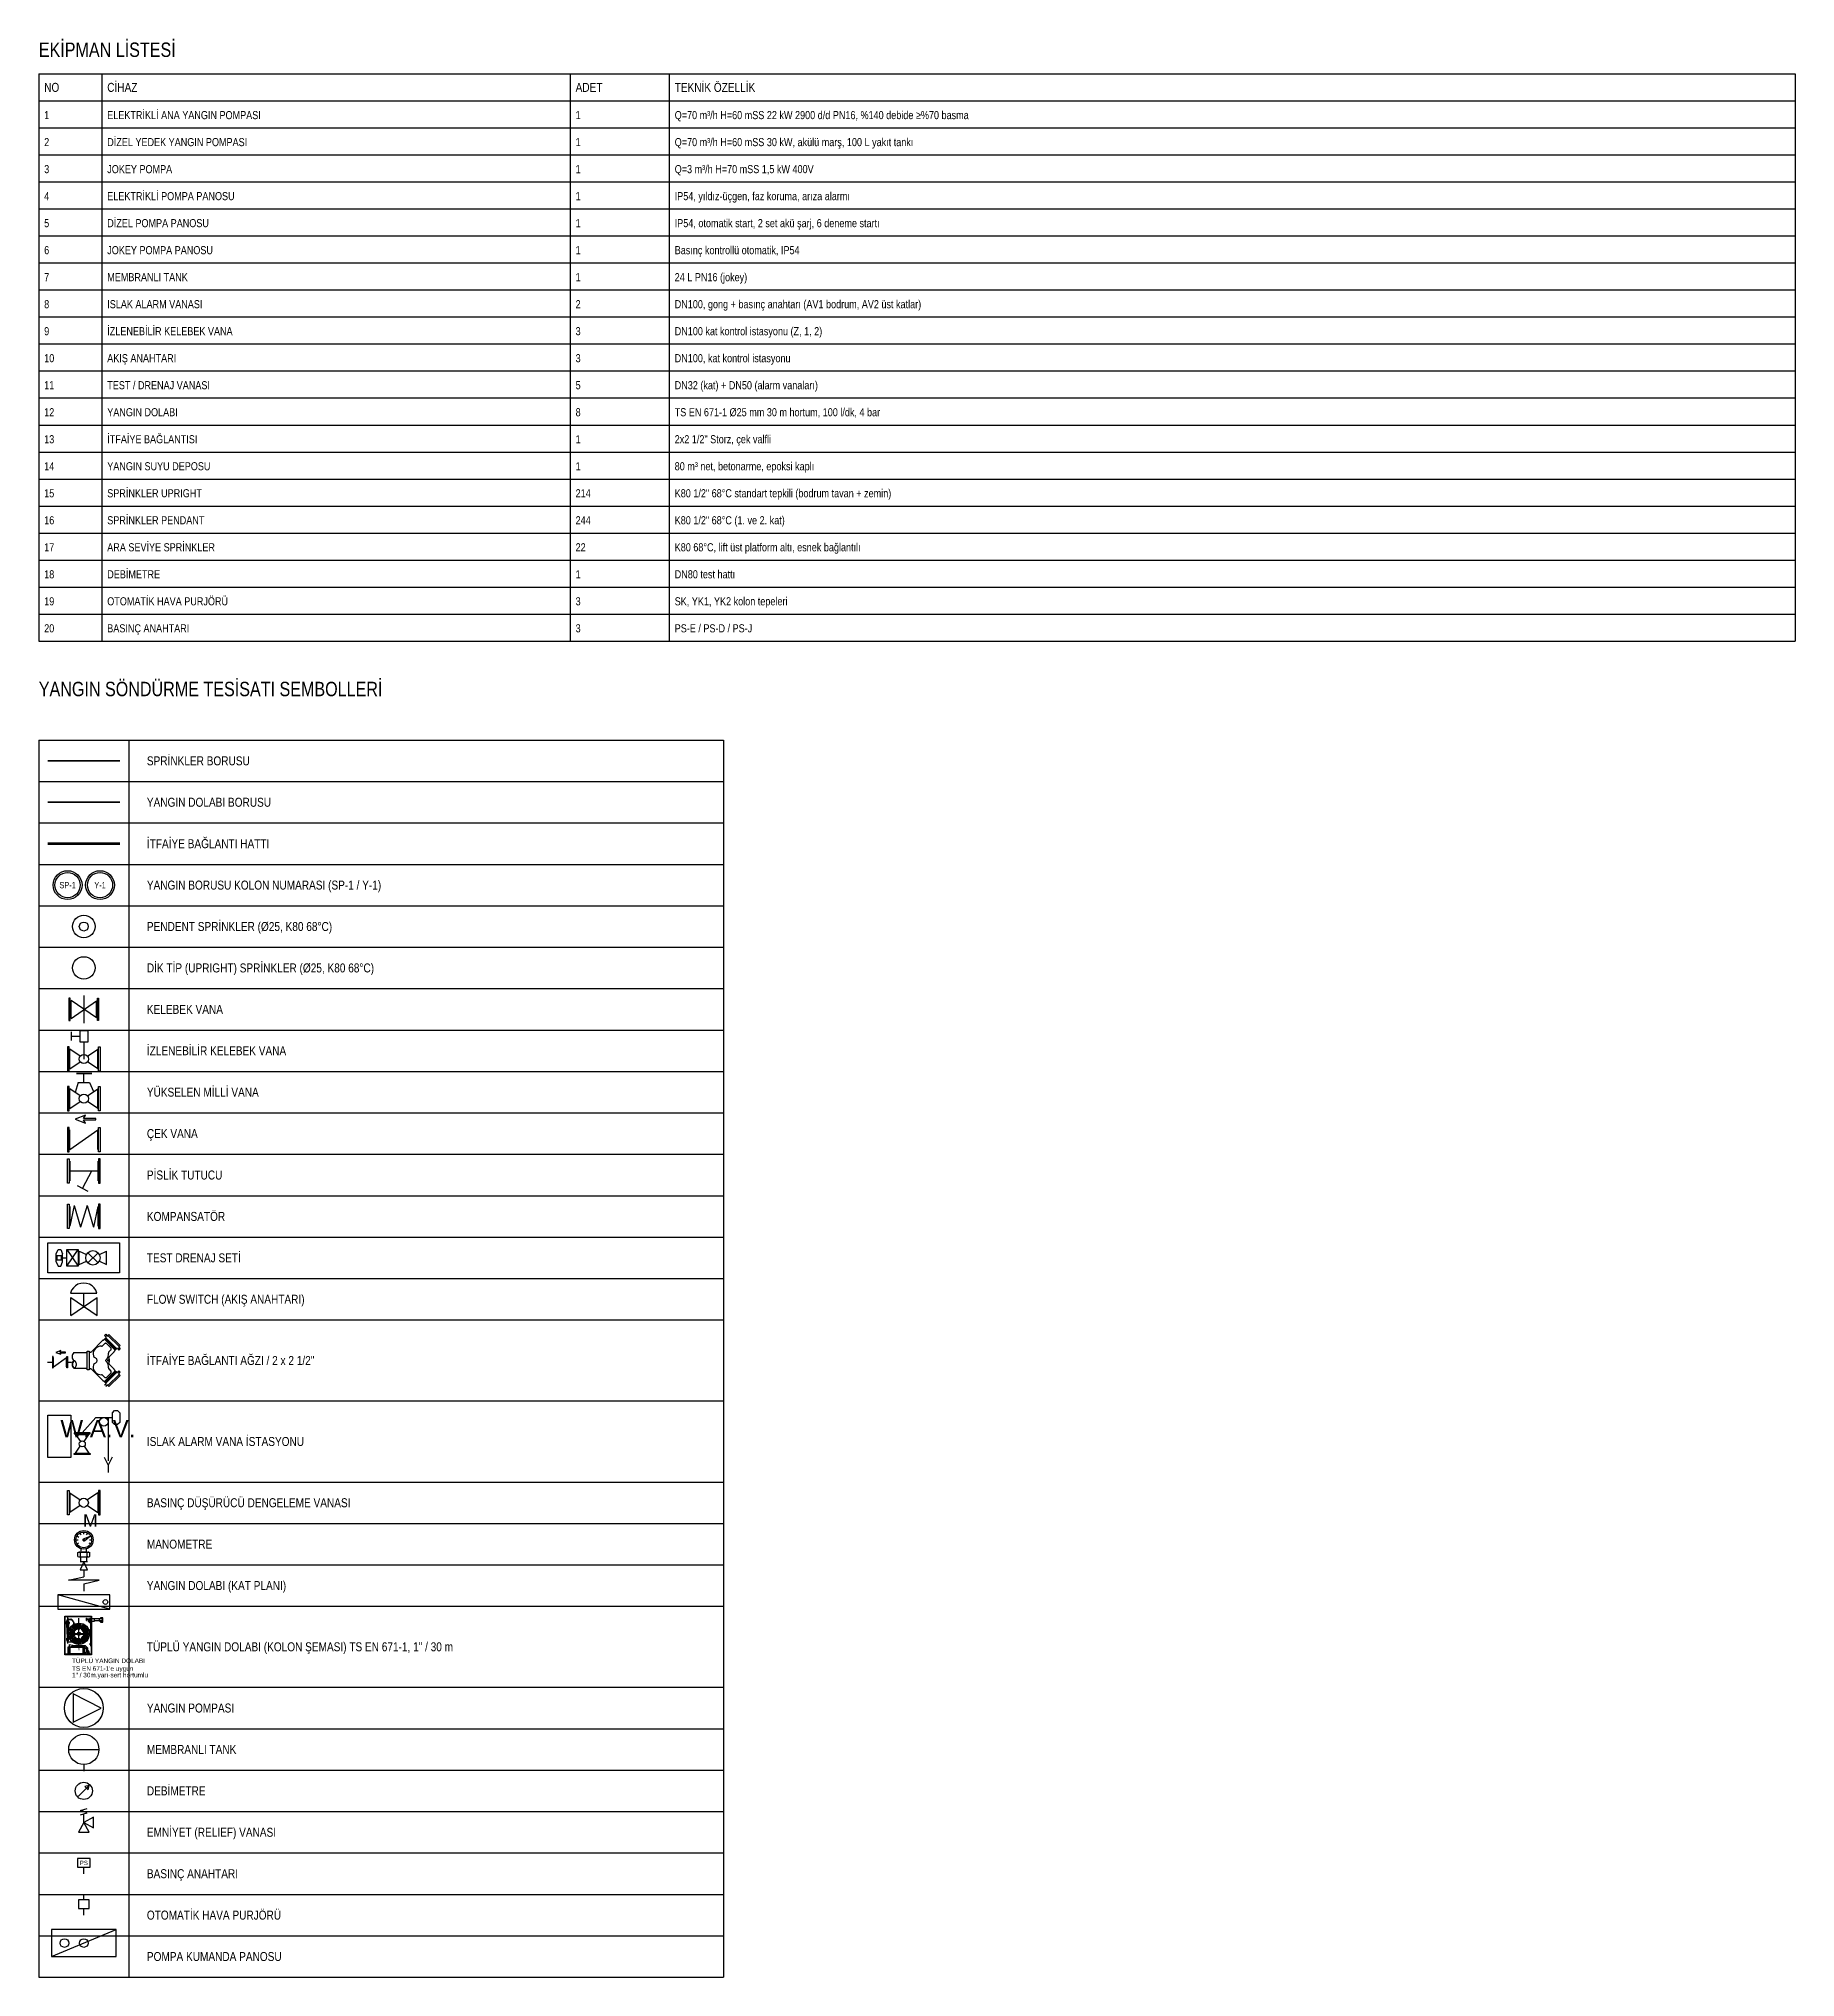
# Model space of a CAD drawing. Header units: centimetres. Extents: x 247996 to 269940, y -458027 to -450648.
# Drawn here: x 264300 to 266250, y -453164 to -451011 of the extents above; entities that cross this region are included whole.
import ezdxf
from ezdxf.enums import TextEntityAlignment as Align

# ---------------------------------------------------------------- set-up
doc = ezdxf.new("R2010")
doc.units = ezdxf.units.CM
for name, color, linetype in [('MTY-SPRINKLER', 15, 'Continuous'), ('MTY-SPRINKLER-BORU', 140, 'Continuous'), ('MTY-YANGIN-DOLAP-BORU', 1, 'Continuous'), ('MTY-YANGIN-ITFAIYE', 1, 'Continuous'), ('MTY-YANGIN-KOLON', 6, 'Continuous'), ('MTY-YANGIN-TABLO', 7, 'Continuous'), ('MTY-YANGIN-VANA', 1, 'Continuous')]:
    doc.layers.add(name, color=color, linetype=linetype)
doc.styles.add('ROTAS', font='arial.ttf')

msp = doc.modelspace()

# ---------------------------------------------------------------- texts
at = {"layer": 'MTY-YANGIN-KOLON', "style": 'ROTAS', "width": 0.8}
for s, p in [('SP-1', (264332, -451951)), ('Y-1', (264368, -451951))]:
    msp.add_text(s, height=7, dxfattribs=at).set_placement(p, align=Align.MIDDLE_CENTER)
at = {"layer": 'MTY-YANGIN-TABLO', "style": 'ROTAS', "width": 0.8}
for s, height, p in [('EKİPMAN LİSTESİ', 16, (264300, -451036)), ('NO', 10, (264306, -451073)), ('CİHAZ', 10, (264376, -451073)), ('ADET', 10, (264896, -451073)), ('TEKNİK ÖZELLİK', 10, (265006, -451073)), ('1', 9, (264306, -451103)), ('ELEKTRİKLİ ANA YANGIN POMPASI', 9, (264376, -451103)), ('1', 9, (264896, -451103)), ('Q=70 m³/h H=60 mSS 22 kW 2900 d/d PN16, %140 debide ≥%70 basma', 9, (265006, -451103)), ('2', 9, (264306, -451133)), ('DİZEL YEDEK YANGIN POMPASI', 9, (264376, -451133)), ('1', 9, (264896, -451133)), ('Q=70 m³/h H=60 mSS 30 kW, akülü marş, 100 L yakıt tankı', 9, (265006, -451133)), ('3', 9, (264306, -451163)), ('JOKEY POMPA', 9, (264376, -451163)), ('1', 9, (264896, -451163)), ('Q=3 m³/h H=70 mSS 1,5 kW 400V', 9, (265006, -451163)), ('4', 9, (264306, -451193)), ('ELEKTRİKLİ POMPA PANOSU', 9, (264376, -451193)), ('1', 9, (264896, -451193)), ('IP54, yıldız-üçgen, faz koruma, arıza alarmı', 9, (265006, -451193)), ('5', 9, (264306, -451223)), ('DİZEL POMPA PANOSU', 9, (264376, -451223)), ('1', 9, (264896, -451223)), ('IP54, otomatik start, 2 set akü şarj, 6 deneme startı', 9, (265006, -451223)), ('6', 9, (264306, -451253)), ('JOKEY POMPA PANOSU', 9, (264376, -451253)), ('1', 9, (264896, -451253)), ('Basınç kontrollü otomatik, IP54', 9, (265006, -451253)), ('7', 9, (264306, -451283)), ('MEMBRANLI TANK', 9, (264376, -451283)), ('1', 9, (264896, -451283)), ('24 L PN16 (jokey)', 9, (265006, -451283)), ('8', 9, (264306, -451313)), ('ISLAK ALARM VANASI', 9, (264376, -451313)), ('2', 9, (264896, -451313)), ('DN100, gong + basınç anahtarı (AV1 bodrum, AV2 üst katlar)', 9, (265006, -451313)), ('İZLENEBİLİR KELEBEK VANA', 9, (264376, -451343)), ('9', 9, (264306, -451343)), ('3', 9, (264896, -451343)), ('DN100 kat kontrol istasyonu (Z, 1, 2)', 9, (265006, -451343)), ('10', 9, (264306, -451373)), ('AKIŞ ANAHTARI', 9, (264376, -451373)), ('3', 9, (264896, -451373)), ('DN100, kat kontrol istasyonu', 9, (265006, -451373)), ('11', 9, (264306, -451403)), ('TEST / DRENAJ VANASI', 9, (264376, -451403)), ('5', 9, (264896, -451403)), ('DN32 (kat) + DN50 (alarm vanaları)', 9, (265006, -451403)), ('12', 9, (264306, -451433)), ('YANGIN DOLABI', 9, (264376, -451433)), ('8', 9, (264896, -451433)), ('TS EN 671-1 Ø25 mm 30 m hortum, 100 l/dk, 4 bar', 9, (265006, -451433)), ('13', 9, (264306, -451463)), ('İTFAİYE BAĞLANTISI', 9, (264376, -451463)), ('1', 9, (264896, -451463)), ('2x2 1/2" Storz, çek valfli', 9, (265006, -451463)), ('14', 9, (264306, -451493)), ('YANGIN SUYU DEPOSU', 9, (264376, -451493)), ('1', 9, (264896, -451493)), ('80 m³ net, betonarme, epoksi kaplı', 9, (265006, -451493)), ('15', 9, (264306, -451523)), ('SPRİNKLER UPRIGHT', 9, (264376, -451523)), ('214', 9, (264896, -451523)), ('K80 1/2" 68°C standart tepkili (bodrum tavan + zemin)', 9, (265006, -451523)), ('16', 9, (264306, -451553)), ('SPRİNKLER PENDANT', 9, (264376, -451553)), ('244', 9, (264896, -451553)), ('K80 1/2" 68°C (1. ve 2. kat)', 9, (265006, -451553)), ('17', 9, (264306, -451583)), ('ARA SEVİYE SPRİNKLER', 9, (264376, -451583)), ('22', 9, (264896, -451583)), ('K80 68°C, lift üst platform altı, esnek bağlantılı', 9, (265006, -451583)), ('18', 9, (264306, -451613)), ('DEBİMETRE', 9, (264376, -451613)), ('1', 9, (264896, -451613)), ('DN80 test hattı', 9, (265006, -451613)), ('OTOMATİK HAVA PURJÖRÜ', 9, (264376, -451643)), ('19', 9, (264306, -451643)), ('3', 9, (264896, -451643)), ('SK, YK1, YK2 kolon tepeleri', 9, (265006, -451643)), ('20', 9, (264306, -451673)), ('BASINÇ ANAHTARI', 9, (264376, -451673)), ('3', 9, (264896, -451673)), ('PS-E / PS-D / PS-J', 9, (265006, -451673)), ('YANGIN SÖNDÜRME TESİSATI SEMBOLLERİ', 16, (264300, -451746))]:
    msp.add_text(s, height=height, dxfattribs=at).set_placement(p, align=Align.BOTTOM_LEFT)
for s, p in [('SPRİNKLER BORUSU', (264420, -451813)), ('YANGIN DOLABI BORUSU', (264420, -451859)), ('İTFAİYE BAĞLANTI HATTI', (264420, -451905)), ('YANGIN BORUSU KOLON NUMARASI (SP-1 / Y-1)', (264420, -451951)), ('PENDENT SPRİNKLER (Ø25, K80 68°C)', (264420, -451997)), ('DİK TİP (UPRIGHT) SPRİNKLER (Ø25, K80 68°C)', (264420, -452043)), ('KELEBEK VANA', (264420, -452089)), ('İZLENEBİLİR KELEBEK VANA', (264420, -452135)), ('YÜKSELEN MİLLİ VANA', (264420, -452181)), ('ÇEK VANA', (264420, -452227)), ('PİSLİK TUTUCU', (264420, -452273)), ('KOMPANSATÖR', (264420, -452319)), ('TEST DRENAJ SETİ', (264420, -452365)), ('FLOW SWITCH (AKIŞ ANAHTARI)', (264420, -452411)), ('İTFAİYE BAĞLANTI AĞZI / 2 x 2 1/2"', (264420, -452479)), ('ISLAK ALARM VANA İSTASYONU', (264420, -452569)), ('BASINÇ DÜŞÜRÜCÜ DENGELEME VANASI', (264420, -452637)), ('MANOMETRE', (264420, -452683)), ('YANGIN DOLABI (KAT PLANI)', (264420, -452729)), ('TÜPLÜ YANGIN DOLABI (KOLON ŞEMASI) TS EN 671-1, 1" / 30 m', (264420, -452797)), ('YANGIN POMPASI', (264420, -452865)), ('MEMBRANLI TANK', (264420, -452911)), ('DEBİMETRE', (264420, -452957)), ('EMNİYET (RELIEF) VANASI', (264420, -453003)), ('BASINÇ ANAHTARI', (264420, -453049)), ('OTOMATİK HAVA PURJÖRÜ', (264420, -453095)), ('POMPA KUMANDA PANOSU', (264420, -453141))]:
    msp.add_text(s, height=10, dxfattribs=at).set_placement(p, align=Align.MIDDLE_LEFT)

# ---------------------------------------------------------------- blocks, each defined once
blk = doc.blocks.new('ASL-SPR-PE')
for radius in [12.5, 5]:
    blk.add_circle((0, 0), radius)
blk = doc.blocks.new('ASL-SPR-UP')
blk.add_circle((0, 0), 12.5)
blk = doc.blocks.new('ASL-KELEBEK')
for p, q in [((15.7, -10.5), (-15.7, 11)), ((-15.7, -11.2), (-15.7, 11)), ((-15.7, -11.2), (15.7, 10.6)), ((0.4, -17.2), (0.4, 17.2)), ((15.7, -10.5), (15.7, 10.6))]:
    blk.add_line(p, q)
for points in [[(-16.7, 13.7), (-18.3, 13.7), (-18.3, -13.8), (-16.7, -13.8), (-16.7, 13.7)], [(16.7, 13.7), (18.3, 13.7), (18.3, -13.8), (16.7, -13.8), (16.7, 13.7)]]:
    blk.add_lwpolyline(points)
blk = doc.blocks.new('ASL-IZL-KELEBEK')
for p, q in [((-4.4, -6.8), (-17.1, 1.9)), ((-17.1, -22.4), (-17.1, 1.9)), ((-15.3, 12.6), (-15.3, 23.4)), ((-15.3, 12.6), (-15.3, 23.4)), ((-15.3, 12.6), (-15.3, 23.4)), ((-15.3, 12.6), (-15.3, 23.4)), ((-15.3, 18), (-4.7, 18)), ((-15.3, 18), (-4.7, 18)), ((-15.3, 18), (-4.7, 18)), ((-15.3, 18), (-4.7, 18)), ((0.1, 10.8), (0.1, -10.2)), ((4.6, -6.7), (17.1, 1.9)), ((17.1, -22.4), (17.1, 1.9)), ((-17.1, -22.4), (-4.4, -13.6)), ((17.1, -22.4), (4.6, -13.7))]:
    blk.add_line(p, q)
for points in [[(4.9, 25.2), (4.9, 10.8), (-4.7, 10.8), (-4.7, 25.2), (4.9, 25.2)], [(4.9, 25.2), (4.9, 10.8), (-4.7, 10.8), (-4.7, 25.2), (4.9, 25.2)], [(4.9, 25.2), (4.9, 10.8), (-4.7, 10.8), (-4.7, 25.2), (4.9, 25.2)], [(4.9, 25.2), (4.9, 10.8), (-4.7, 10.8), (-4.7, 25.2), (4.9, 25.2)], [(-18.2, 4.8), (-20, 4.8), (-20, -25.2), (-18.2, -25.2), (-18.2, 4.8)], [(18.2, 4.8), (20, 4.8), (20, -25.2), (18.2, -25.2), (18.2, 4.8)]]:
    blk.add_lwpolyline(points)
blk.add_circle((0.1, -10.2), 5.68)
blk = doc.blocks.new('ASL-OSY')
for p, q in [((-4.4, -4.6), (-17.1, 4.1)), ((-17.1, -20.2), (-17.1, 4.1)), ((-6.9, 12), (-10.8, -0.2)), ((-6.9, 12), (7.1, 12)), ((4.6, -4.5), (17.1, 4.1)), ((7.1, 12), (12.1, 0.7)), ((17.1, -20.2), (17.1, 4.1)), ((-17.1, -20.2), (-4.4, -11.4)), ((17.1, -20.2), (4.6, -11.5))]:
    blk.add_line(p, q)
for points in [[(-18.2, 7), (-20, 7), (-20, -23), (-18.2, -23), (-18.2, 7)], [(0.1, 23), (9.8, 23), (-9.1, 23), (0.1, 23)], [(0.1, 12), (0.1, 23)], [(18.2, 7), (20, 7), (20, -23), (18.2, -23), (18.2, 7)]]:
    blk.add_lwpolyline(points)
blk.add_circle((0.1, -8), 5.68)
blk = doc.blocks.new('ASL-CEK')
for p, q in [((-17.1, -19.8), (-17.1, 4.5)), ((17.1, -19.8), (17.1, 4.5))]:
    blk.add_line(p, q)
for points in [[(-18.2, 7.4), (-20, 7.4), (-20, -22.6), (-18.2, -22.6), (-18.2, 7.4)], [(-17.1, -19.8), (17.1, 4.5)], [(-10.8, 17.8), (2.2, 13), (-0.3, 16.8), (14.7, 16.8), (14.7, 18.8), (-0.3, 18.8), (2.2, 22.6), (-10.8, 17.8)], [(18.2, 7.4), (20, 7.4), (20, -22.6), (18.2, -22.6), (18.2, 7.4)]]:
    blk.add_lwpolyline(points)
blk = doc.blocks.new('ASL-PISLIK')
for p, q in [((-17.1, 17.1), (-17.1, -7.2)), ((17.1, 17.1), (17.1, -7.2))]:
    blk.add_line(p, q)
for points in [[(-18.2, -10.1), (-20, -10.1), (-20, 19.9), (-18.2, 19.9), (-18.2, -10.1)], [(17.1, 4.9), (-17.1, 4.9)], [(9.4, 4.9), (-1.5, -16.4)], [(18.2, -10.1), (20, -10.1), (20, 19.9), (18.2, 19.9), (18.2, -10.1)], [(-8.2, -13), (5.1, -19.9)]]:
    blk.add_lwpolyline(points)
blk = doc.blocks.new('ASL-KOMP')
for p, q in [((-20, -15), (-20, 15)), ((-20, 15), (-18.2, 15)), ((-18.2, 15), (-18.2, -15)), ((-12.1, 13.5), (-17.1, -12.1)), ((-17.1, 12.2), (-17.1, -12.1)), ((-12.1, 13.5), (-4, -13.4)), ((4, 13.5), (-4, -13.4)), ((4, 13.5), (12.1, -13.4)), ((17.1, 12.2), (12.1, -13.4)), ((17.1, 12.2), (17.1, -12.1)), ((20, 15), (18.2, 15)), ((18.2, 15), (18.2, -15)), ((20, -15), (20, 15)), ((-18.2, -15), (-20, -15)), ((18.2, -15), (20, -15))]:
    blk.add_line(p, q)
blk = doc.blocks.new('ASL-TEST')
for p, q in [((-34.2, 4.8), (-31.8, 10.2)), ((-28.5, 10.2), (-26.1, 4.8)), ((-27.4, 0), (-21.1, 0)), ((-21.1, 10.2), (-6.9, -10.2)), ((-21.1, -10.2), (-6.9, 10.2)), ((-21.1, 10.2), (-6.9, -10.2)), ((-21.1, -10.2), (-6.9, 10.2)), ((-6.9, 0), (-5.6, 0)), ((-5.6, 8.4), (3.3, 4)), ((-5.6, -8.4), (-5.6, 8.4)), ((5, -6.3), (17.5, 6.3)), ((5, 6.3), (17.5, -6.3)), ((19.2, 4), (28, 8.4)), ((28, -8.4), (28, 8.4)), ((-34.2, -4.8), (-31.8, -10.2)), ((-28.5, -10.2), (-26.1, -4.8)), ((-5.6, -8.4), (3.3, -4)), ((19.2, -4), (28, -8.4))]:
    blk.add_line(p, q)
for points in [[(-44.2, -18.7), (-44.2, 18.7), (44.2, 18.7), (44.2, -18.7), (-44.2, -18.7)], [(-34.2, -4.8), (-34.2, 4.8)], [(-27.4, -2.4), (-27.4, 2.4), (-33.2, 2.4), (-33.2, -2.4), (-27.4, -2.4)], [(-31.8, 10.2), (-28.5, 10.2)], [(-26.1, -4.8), (-26.1, 4.8)], [(-21.1, -10.2), (-21.1, 10.2), (-6.9, 10.2), (-6.9, -10.2), (-21.1, -10.2)], [(-31.8, -10.2), (-28.5, -10.2)]]:
    blk.add_lwpolyline(points)
blk.add_circle((11.2, 0), 8.88)
blk = doc.blocks.new('ASL-FS')
for p, q in [((-16.3, 7.7), (16.2, 7.7)), ((-16.2, -20), (-16.2, 2)), ((-16.2, 2), (16.3, -20)), ((-16.2, -20), (16.3, 2)), ((0.1, -9), (0.1, 7.7)), ((16.3, -20), (16.3, 2))]:
    blk.add_line(p, q)
blk.add_lwpolyline([(16.2, 7.7), (14.8, 11.1), (12.8, 14.1), (10.1, 16.6), (7, 18.5), (3.5, 19.6), (-0.1, 20), (-3.7, 19.6), (-7.2, 18.5), (-10.3, 16.6), (-12.9, 14.1), (-15, 11.1), (-16.3, 7.7)])
blk = doc.blocks.new('ASL-ITFAIYE')
for p, q in [((20.1, 23.3), (50.1, 53.3)), ((50.7, 53.6), (51.8, 53.6)), ((52.4, 53.8), (58.4, 59.9)), ((54.6, 56), (83.1, 27.5)), ((54.8, 65.7), (58.2, 69.2)), ((54.8, 65.7), (58.4, 62.1)), ((56, 57.4), (84.5, 28.9)), ((57.1, 63.4), (60.5, 66.9)), ((58.2, 69.2), (61.9, 65.5)), ((58.4, 59.8), (86.5, 31.7)), ((64, 65.5), (64.1, 65.6)), ((-80.2, -16.6), (-80.2, 7.8)), ((-45.9, -16.6), (-45.9, 7.8)), ((-26.1, 20.7), (9, 20.7)), ((13.9, 24.4), (14.3, 23.8)), ((49.4, 38.7), (55, 44.3)), ((60.5, 44.3), (71.4, 33.4)), ((66, 22.5), (71.4, 27.9)), ((67, 9.6), (80.4, 23.1)), ((80.7, 23.6), (80.7, 24.7)), ((80.9, 25.3), (87, 31.3)), ((89.1, 31.3), (92.8, 27.7)), ((90.5, 30), (93.9, 33.4)), ((92.6, 37), (92.6, 37)), ((92.6, 34.8), (96.2, 31.1)), ((92.8, 27.7), (96.2, 31.1)), ((-96.2, -4.3), (-83.1, -4.3)), ((-43, -4.3), (-32.6, -4.3)), ((-26.1, -20.7), (9, -20.7)), ((13.9, -24.4), (14.3, -23.8)), ((20.1, -23.3), (50.2, -53.3)), ((49.4, -38.7), (55, -44.3)), ((54.6, -56), (83.1, -27.5)), ((56, -57.4), (84.5, -28.9)), ((58.4, -59.8), (86.5, -31.7)), ((60.5, -44.3), (71.4, -33.4)), ((66, -22.5), (71.4, -27.9)), ((67, -9.6), (80.4, -23.1)), ((80.7, -24.7), (80.7, -23.6)), ((80.9, -25.3), (87, -31.3)), ((89.1, -31.3), (92.8, -27.7)), ((90.5, -30), (94, -33.4)), ((92.6, -34.8), (96.2, -31.1)), ((92.6, -37), (92.6, -37)), ((92.8, -27.7), (96.2, -31.1)), ((50.7, -53.6), (51.8, -53.6)), ((52.4, -53.8), (58.4, -59.9)), ((54.8, -65.7), (58.4, -62.1)), ((57.1, -63.4), (60.5, -66.9)), ((58.2, -69.2), (61.9, -65.5)), ((64.1, -65.5), (64.1, -65.6))]:
    blk.add_line(p, q)
for points in [[(50.7, 53.6), (50.5, 53.6), (50.4, 53.5), (50.3, 53.4), (50.1, 53.3)], [(51.8, 53.6), (52, 53.6), (52.1, 53.6), (52.2, 53.7), (52.4, 53.8)], [(58.4, 59.9), (58.7, 60.1), (58.8, 60.5), (58.9, 60.8), (58.9, 61.1), (58.8, 61.5), (58.7, 61.8), (58.4, 62.1)], [(61.9, 65.5), (62.1, 65.3), (62.4, 65.1), (62.8, 65), (63.1, 65), (63.5, 65.1), (63.8, 65.3), (64, 65.5)], [(63.8, 65.9), (93, 36.7), (95.7, 39.4), (66.5, 68.6), (63.8, 65.9)], [(-81.3, 10.7), (-83.1, 10.7), (-83.1, -19.4), (-81.3, -19.4), (-81.3, 10.7)], [(-80.2, -16.6), (-45.9, 7.8)], [(-73.9, 21.1), (-60.8, 16.3), (-63.3, 20.1), (-48.3, 20.1), (-48.3, 22.1), (-63.3, 22.1), (-60.8, 26), (-73.9, 21.1)], [(-44.8, 10.7), (-43, 10.7), (-43, -19.4), (-44.8, -19.4), (-44.8, 10.7)], [(-26.1, 20.7), (-28.1, 18.6), (-29.7, 16), (-30.6, 13.3), (-31, 10.3), (-30.6, 7.4), (-29.7, 4.6), (-28.1, 2.1), (-26.1, 0)], [(9, -24.4), (9, 24.4), (13.9, 24.4), (13.9, -24.4), (9, -24.4)], [(14.3, 23.8), (14.9, 23.2), (15.5, 22.7), (16.3, 22.4), (17.1, 22.2), (17.9, 22.2), (18.7, 22.4), (19.5, 22.8), (20.1, 23.3)], [(46.4, 37.6), (42.1, 37.5), (37.9, 36.4), (34, 34.5), (30.7, 31.9), (27.9, 28.5), (25.9, 24.7), (24.8, 20.6), (24.6, 16.3), (25.3, 12), (26.9, 8)], [(27.1, -8), (28.8, -7.8), (30.3, -7.3), (31.8, -6.5), (33, -5.4), (34, -4), (34.7, -2.5), (35, -0.8), (35, 0.8), (34.7, 2.5), (34, 4), (33, 5.4), (31.8, 6.5), (30.3, 7.3), (28.8, 7.8), (27.1, 8)], [(46.4, 37.6), (47.2, 37.6), (48, 37.8), (48.8, 38.2), (49.4, 38.7)], [(60.5, 44.3), (59.8, 44.8), (59, 45.2), (58.2, 45.4), (57.3, 45.4), (56.5, 45.2), (55.7, 44.8), (55, 44.3)], [(57.9, 1.2), (57.7, 0.9), (57.5, 0.7), (57.4, 0.3), (57.4, 0), (57.4, -0.3), (57.5, -0.7), (57.7, -0.9), (57.9, -1.2)], [(57.9, 1.2), (60.9, 3.9), (63.2, 7.3), (64.6, 11.1), (65.2, 15.1), (64.9, 19.1)], [(66, 22.5), (65.4, 21.8), (65, 21), (64.9, 20), (64.9, 19.1)], [(67, 9.6), (66.5, 9.1), (66.2, 8.4), (65.9, 7.8), (65.8, 7.1)], [(65.8, 7.1), (65.8, 7), (65.9, 6.9), (65.9, 6.8), (65.9, 6.7)], [(65.9, -6.7), (67, -4.1), (67.6, -1.4), (67.6, 1.4), (67, 4.1), (65.9, 6.7)], [(71.4, 27.9), (71.9, 28.6), (72.3, 29.4), (72.5, 30.2), (72.5, 31.1), (72.3, 31.9), (71.9, 32.7), (71.4, 33.4)], [(80.4, 23.1), (80.5, 23.2), (80.6, 23.3), (80.6, 23.5), (80.7, 23.6)], [(80.9, 25.3), (80.8, 25.2), (80.7, 25), (80.7, 24.9), (80.7, 24.7)], [(89.1, 31.3), (88.9, 31.6), (88.6, 31.7), (88.2, 31.8), (87.9, 31.8), (87.5, 31.7), (87.2, 31.6), (87, 31.3)], [(92.6, 37), (92.4, 36.7), (92.2, 36.4), (92.1, 36), (92.1, 35.7), (92.2, 35.4), (92.4, 35), (92.6, 34.8)], [(-26.1, 0), (-28, -2.2), (-29.5, -4.7), (-30.4, -7.4), (-30.7, -10.3), (-30.4, -13.2), (-29.5, -16), (-28, -18.5), (-26.1, -20.7)], [(-25.3, -0.4), (-27.2, -2.4), (-28.7, -4.9), (-29.6, -7.5), (-29.9, -10.3), (-29.6, -13.1), (-28.7, -15.8), (-27.2, -18.2), (-25.3, -20.3)], [(-26.1, -20.7), (-24, -19.5), (-22.3, -17.9), (-20.9, -16), (-19.9, -13.8), (-19.4, -11.5), (-19.4, -9.2), (-19.9, -6.8), (-20.9, -4.7), (-22.3, -2.8), (-24, -1.2), (-26.1, 0)], [(20.1, -23.3), (19.5, -22.8), (18.7, -22.4), (17.9, -22.2), (17.1, -22.2), (16.3, -22.4), (15.5, -22.7), (14.9, -23.2), (14.3, -23.8)], [(26.9, -8), (25.3, -12), (24.6, -16.3), (24.8, -20.6), (25.9, -24.7), (27.9, -28.6), (30.7, -31.9), (34, -34.5), (37.9, -36.4), (42.1, -37.5), (46.4, -37.6)], [(49.4, -38.7), (48.8, -38.2), (48, -37.8), (47.2, -37.6), (46.4, -37.6)], [(55, -44.3), (55.7, -44.8), (56.5, -45.2), (57.3, -45.4), (58.2, -45.4), (59, -45.2), (59.8, -44.8), (60.5, -44.3)], [(64.9, -19.1), (65.2, -15.1), (64.6, -11.1), (63.2, -7.3), (60.9, -3.9), (57.9, -1.2)], [(63.8, -65.9), (93, -36.7), (95.7, -39.4), (66.5, -68.6), (63.8, -65.9)], [(64.9, -19.1), (64.9, -20), (65, -21), (65.4, -21.8), (66, -22.5)], [(64.9, -19.1), (64.9, -20), (65, -21), (65.4, -21.8), (66, -22.5)], [(65.9, -6.7), (65.9, -6.8), (65.9, -6.9), (65.8, -7), (65.8, -7.1)], [(65.8, -7.1), (65.9, -7.8), (66.2, -8.4), (66.5, -9.1), (67, -9.6)], [(71.4, -33.4), (71.9, -32.7), (72.3, -31.9), (72.5, -31.1), (72.5, -30.2), (72.3, -29.4), (71.9, -28.6), (71.4, -27.9)], [(80.7, -23.6), (80.6, -23.5), (80.6, -23.3), (80.5, -23.2), (80.4, -23.1)], [(80.7, -24.7), (80.7, -24.9), (80.7, -25), (80.8, -25.1), (80.9, -25.3)], [(87, -31.3), (87.2, -31.6), (87.5, -31.7), (87.9, -31.8), (88.2, -31.8), (88.6, -31.7), (88.9, -31.6), (89.1, -31.3)], [(92.6, -34.8), (92.4, -35), (92.2, -35.4), (92.1, -35.7), (92.1, -36), (92.2, -36.4), (92.4, -36.7), (92.6, -37)], [(50.2, -53.3), (50.3, -53.4), (50.4, -53.5), (50.5, -53.6), (50.7, -53.6)], [(52.4, -53.8), (52.2, -53.7), (52.1, -53.6), (52, -53.6), (51.8, -53.6)], [(58.4, -62.1), (58.7, -61.8), (58.8, -61.5), (58.9, -61.1), (58.9, -60.8), (58.8, -60.5), (58.7, -60.1), (58.4, -59.9)], [(64.1, -65.5), (63.8, -65.3), (63.5, -65.1), (63.1, -65), (62.8, -65), (62.5, -65.1), (62.1, -65.3), (61.9, -65.5)]]:
    blk.add_lwpolyline(points)
blk.add_circle((65, 0), 1.84)
blk = doc.blocks.new('ASL-WAV')
for p, q in [((-3.1, 15.8), (22.3, 44.4)), ((22.3, 44.4), (45, 44.4)), ((45, 44.4), (45, -35.6)), ((45, 44.4), (53, 44.4)), ((-15.3, 12.9), (-6.4, 0.2)), ((-15.3, 12.9), (9, 12.9)), ((0.4, 0.2), (9, 12.9)), ((-15.3, -21.3), (-6.5, -8.8)), ((-15.3, -21.3), (9, -21.3)), ((0.5, -8.8), (9, -21.3)), ((37.5, -29), (45, -43.6)), ((52.4, -29), (45, -43.6)), ((45, -43.6), (45, -57.4))]:
    blk.add_line(p, q)
for points in [[(-66.5, 48.7), (-23.8, 48.7), (-23.8, -29.7), (-66.5, -29.7), (-66.5, 48.7)], [(57, 57.4), (62.5, 57.4), (66.5, 53.4), (66.5, 35.5), (62.5, 31.5), (57, 31.5), (53, 35.5), (53, 53.4), (57, 57.4)], [(11.9, 14), (11.9, 15.8), (-18.1, 15.8), (-18.1, 14), (11.9, 14)], [(11.9, -22.4), (11.9, -24.2), (-18.1, -24.2), (-18.1, -22.4), (11.9, -22.4)]]:
    blk.add_lwpolyline(points)
for centre, radius in [((37.1, 36.5), 8), ((-3, -4.3), 5.68)]:
    blk.add_circle(centre, radius)
at = {"style": 'ROTAS'}
blk.add_text('W.A.V.', height=32, dxfattribs=at).set_placement((-43.4, 8))
blk = doc.blocks.new('ASL-BDV')
for p, q in [((-17.1, 12.2), (-4.6, 3.5)), ((-17.1, 12.2), (-17.1, -12.1)), ((17.1, 12.2), (4.4, 3.4)), ((17.1, 12.2), (17.1, -12.1)), ((-4.6, -3.5), (-17.1, -12.1)), ((4.4, -3.4), (17.1, -12.1))]:
    blk.add_line(p, q)
for points in [[(-18.2, -15), (-20, -15), (-20, 15), (-18.2, 15), (-18.2, -15)], [(18.2, -15), (20, -15), (20, 15), (18.2, 15), (18.2, -15)]]:
    blk.add_lwpolyline(points)
blk.add_circle((-0.1, 0), 5.68)
blk = doc.blocks.new('ASL-MANO')
for p, q in [((-8.9, 5.3), (-7, 5.3)), ((-7.7, 9.7), (-6, 8.8)), ((-7.7, 0.9), (-6.1, 1.8)), ((-4.4, 13), (-3.5, 11.4)), ((-0.5, 6.4), (7, 9.3)), ((0, 12.3), (0, 14.2)), ((0.7, 4.3), (7, 9.3)), ((3.5, 11.3), (4.5, 13)), ((6, 1.8), (7.7, 0.8)), ((6.1, 8.8), (7.7, 9.7)), ((7, 5.3), (8.9, 5.3)), ((-7.3, -10.5), (-6.2, -9.9)), ((-7.3, -15.1), (-7.3, -10.5)), ((-7.3, -15.1), (-6.2, -15.7)), ((-6.2, -9.9), (6.2, -9.9)), ((-6.2, -15.7), (6.2, -15.7)), ((-6.2, -15.7), (6.2, -15.7)), ((-4.7, -21.4), (4.7, -21.4)), ((-4.3, -15.1), (-4.3, -10.5)), ((-3.8, -15.7), (3.8, -15.7)), ((-3.8, -21.4), (-3.8, -15.7)), ((-3.1, -9.9), (-3.1, -5.8)), ((3.1, -9.9), (3.1, -5.8)), ((3.8, -21.4), (3.8, -15.7)), ((4.3, -15.1), (4.3, -10.5)), ((6.2, -9.9), (7.3, -10.5)), ((6.2, -15.7), (7.3, -15.1)), ((7.3, -15.1), (7.3, -10.5))]:
    blk.add_line(p, q)
for points in [[(-0.4, 6.4), (-0.6, 6.3), (-0.8, 6.1), (-1, 6), (-1.1, 5.7), (-1.2, 5.5), (-1.2, 5.3), (-1.1, 5), (-1.1, 4.8), (-1, 4.6), (-0.8, 4.4), (-0.6, 4.3), (-0.4, 4.2), (-0.1, 4.1), (0.1, 4.1), (0.3, 4.2), (0.6, 4.2), (0.8, 4.4)], [(-4.3, -10.5), (-4.6, -10.2), (-5, -10), (-5.4, -9.9), (-5.9, -9.9), (-6.3, -9.9)], [(-6.3, -15.7), (-5.9, -15.7), (-5.4, -15.7), (-5, -15.5), (-4.6, -15.3), (-4.3, -15.1)], [(4.3, -10.5), (2.2, -10), (0, -9.9), (-2.2, -10), (-4.3, -10.5)], [(-4.3, -15.1), (-2.2, -15.5), (0, -15.7), (2.2, -15.5), (4.3, -15.1)], [(6.3, -9.9), (5.9, -9.9), (5.4, -9.9), (5, -10), (4.6, -10.2), (4.3, -10.5)], [(4.3, -15.1), (4.6, -15.3), (5, -15.5), (5.4, -15.7), (5.9, -15.7), (6.3, -15.7)]]:
    blk.add_lwpolyline(points)
for radius in [11.5, 9.67, 0.534]:
    blk.add_circle((0, 5.3), radius)
at = {"style": 'ROTAS'}
blk.add_text('M', height=15.6, dxfattribs=at).set_placement((-1, 21.4))
blk = doc.blocks.new('ASL-YD-PLAN')
for p, q in [((0, 32.8), (-5, 22)), ((5, 22), (0, 32.8)), ((-21.2, 7.3), (0, 12.3)), ((21.2, 7.3), (-21.2, 7.3)), ((-5, 22), (5, 22)), ((0, 22), (0, 12.3)), ((0, 2.3), (21.2, 7.3)), ((0, 2.3), (0, -7.8)), ((36, -32.8), (-36, -12.8)), ((30, -22.8), (30, -22.8))]:
    blk.add_line(p, q)
for points in [[(-36, -12.8), (-36, -32.8), (36, -32.8), (36, -12.8), (-36, -12.8)], [(36, -32.8), (-36, -12.8), (-36, -32.8), (36, -32.8)]]:
    blk.add_lwpolyline(points)
blk.add_circle((30, -22.8), 3.25)
blk = doc.blocks.new('ASL-YD-KOLON')
for p, q in [((-48.6, 69.4), (-50, 67.2)), ((-50, 67.2), (-39.8, 67.2)), ((-50, 65.1), (-50, 67.2)), ((-50, 66.2), (-39.8, 66.2)), ((-50, 65.1), (-49.9, 65.1)), ((-49.9, 65.1), (-39.9, 65.1)), ((-48.1, 63), (-49.3, 64.7)), ((-48.6, 69.4), (-41.2, 69.4)), ((-48.1, 63), (-41.7, 63)), ((-47.7, 71), (-47.7, 69.4)), ((-47.7, 63), (-46.3, 24.5)), ((-45.4, 67.2), (-45.4, 69.4)), ((-45.4, 63), (-45.4, 65.1)), ((-44.8, 9.4), (-44.8, 81.5)), ((-44.3, 67.2), (-44.3, 69.4)), ((-44.3, 63), (-44.3, 65.1)), ((-42.1, 63), (-43.4, 24.5)), ((-42.1, 70.2), (-42.1, 69.4)), ((-41.8, 76.7), (-36.2, 76.7)), ((-41.7, 75.7), (-36.2, 75.7)), ((-41.7, 75.7), (-41.7, 75.7)), ((-41.7, 63), (-40.5, 64.7)), ((-41.2, 69.4), (-39.8, 67.2)), ((-39.9, 65.1), (-39.8, 65.1)), ((-39.8, 65.1), (-39.8, 67.2)), ((-13.7, 3.5), (-13.7, 79.7)), ((-11, 50.8), (-7.8, 60.6)), ((-7.4, 49.6), (-4.2, 59.4)), ((7, 75), (7, 77)), ((7.7, 77), (7, 77)), ((7.7, 75), (7, 75)), ((7.7, 72.8), (7.7, 79.2)), ((7.7, 79.2), (8.3, 79.2)), ((7.7, 75), (7.7, 77)), ((7.7, 72.8), (8.3, 72.8)), ((8.3, 72.8), (8.3, 79.2)), ((9, 77), (8.3, 77)), ((9, 75), (8.3, 75)), ((9, 75), (9, 77)), ((10.3, 76.5), (9, 76.5)), ((10.3, 75.5), (9, 75.5)), ((11, 77), (10.3, 77)), ((10.3, 75), (10.3, 77)), ((11, 75), (10.3, 75)), ((11, 75), (11, 77)), ((11.9, 76.7), (11, 76.7)), ((11.9, 75.3), (11, 75.3)), ((11.9, 75), (11.9, 77)), ((13.2, 77), (11.9, 77)), ((13.2, 75), (11.9, 75)), ((12.8, 71.6), (13.2, 72.1)), ((12.8, 71.6), (17.5, 67.7)), ((12.8, 71.6), (12.8, 71.6)), ((12.9, 69.9), (13, 71.2)), ((12.9, 69.9), (15.8, 67.5)), ((13.1, 69.5), (13.2, 69.7)), ((13.2, 77.4), (15.7, 77.4)), ((13.2, 74.6), (13.2, 77.4)), ((13.2, 74.6), (15.4, 74.6)), ((13.2, 72.1), (17.9, 68.2)), ((13.4, 72.4), (13.9, 72.9)), ((13.4, 72.4), (18.1, 68.5)), ((13.5, 71.9), (13.7, 72.2)), ((15.3, 73.3), (13.9, 72.9)), ((13.9, 72.9), (18.5, 69)), ((14.1, 68.9), (14.9, 69.8)), ((14.2, 74), (14.2, 78)), ((14.2, 78), (15.4, 78)), ((14.2, 74), (15.4, 74)), ((14.6, 68.4), (15.4, 69.4)), ((14.8, 74), (14.8, 78)), ((15.3, 73.3), (18.7, 70.5)), ((15.4, 74), (15.4, 78)), ((15.4, 67.6), (15.5, 67.7)), ((15.8, 67.5), (17, 67.8)), ((16, 71.1), (16.8, 72.1)), ((16.5, 70.7), (17.3, 71.7)), ((17.5, 74.9), (17.5, 71.6)), ((17.5, 74.9), (20.7, 74.9)), ((17.5, 67.7), (17.9, 68.2)), ((17.5, 67.7), (17.5, 67.7)), ((17.6, 68.4), (17.9, 68.7)), ((18.1, 68.5), (18.5, 69)), ((18.5, 77.7), (19.6, 77.7)), ((18.5, 77.7), (18.5, 74.9)), ((18.7, 70.5), (18.5, 69)), ((18.5, 70.1), (18.5, 49.3)), ((19.6, 77.7), (19.6, 74.9)), ((19.6, 70.1), (19.6, 49.3)), ((20.2, 77.4), (19.9, 77.4)), ((20.2, 69.9), (20.2, 79.5)), ((20.2, 79.5), (20.7, 79.5)), ((20.7, 69.9), (20.2, 69.9)), ((20.7, 79.5), (20.7, 69.9)), ((20.7, 74.9), (20.7, 71.6)), ((42.2, 77.4), (29.6, 77.4)), ((42.2, 72.1), (29.6, 72.1)), ((49.5, 77.4), (43.3, 77.4)), ((49.5, 72.1), (43.3, 72.1)), ((-47.5, 20.8), (-47.5, 21.8)), ((-47.5, 21.3), (-42.2, 21.3)), ((-47, 22.4), (-42.7, 22.4)), ((-47, 20.2), (-42.7, 20.2)), ((-46.8, 23.4), (-46.8, 24)), ((-46.8, 23.4), (-42.8, 23.4)), ((-46.8, 23.4), (-42.8, 23.4)), ((-46.8, 22.4), (-46.8, 23.4)), ((-46.8, 22.4), (-42.8, 22.4)), ((-46.8, 18.1), (-46.8, 20.2)), ((-46.8, 18.1), (-42.8, 18.1)), ((-46.8, 18.1), (-45.6, 12.7)), ((-46.3, 24.5), (-43.4, 24.5)), ((-45.6, 12.7), (-46.2, 11.4)), ((-46.2, 11.4), (-43.5, 11.4)), ((-46.2, 11.4), (-45.7, 10.6)), ((-45.7, 10.6), (-43.9, 10.6)), ((-45.6, 12.7), (-44, 12.7)), ((-44.8, 37.1), (17.5, 37.1)), ((-44.8, 35.5), (17.5, 35.5)), ((-44.3, 36.3), (19.1, 36.3)), ((-44, 12.7), (-42.8, 18.1)), ((-43.5, 11.4), (-44, 12.7)), ((-43.9, 14), (-32.9, 14)), ((-43.9, 10.6), (-43.5, 11.4)), ((-42.8, 23.4), (-42.8, 24)), ((-42.8, 22.4), (-42.8, 23.4)), ((-42.8, 18.1), (-42.8, 20.2)), ((-42.2, 20.8), (-42.2, 21.8)), ((-40.5, 6.1), (-40.5, 0.3)), ((-40.5, 6.1), (-31.5, 4.2)), ((-40.5, 0.3), (-31.5, 2.2)), ((-26.7, 43.4), (-35, 49.4)), ((-26.7, 29.1), (-35, 23.1)), ((-24.5, 46.4), (-32.8, 52.4)), ((-24.5, 26.1), (-32.8, 20.1)), ((-31.5, 4.2), (-31.5, 2.2)), ((-11.3, 22.8), (-7.8, 12)), ((-7.4, 22.9), (-4.2, 13.1)), ((0.9, 38.1), (11.2, 38.1)), ((0.9, 34.4), (11.2, 34.4)), ((17.5, 38.4), (17.5, 47.8)), ((17.5, 38.4), (17.5, 35)), ((17.5, 5.4), (17.5, 8.7)), ((17.5, 5.4), (20.7, 5.4)), ((18.5, 33.5), (18.5, 10.2)), ((18.5, 5.4), (18.5, 2.4)), ((18.5, 2.4), (19.6, 2.4)), ((19.6, 33.5), (19.6, 10.2)), ((19.6, 5.4), (19.6, 2.4)), ((20.7, 47.8), (20.7, 35)), ((20.7, 5.4), (20.7, 8.7)), ((8, -11.2), (8, -8.9)), ((8, -8.9), (10.5, -8.9)), ((10.5, -11.2), (8, -11.2)), ((10.4, -8.5), (8.8, -8.5)), ((10.5, -8.9), (10.5, -11.2))]:
    blk.add_line(p, q)
for points in [[(21.7, 84.8), (21.7, -21.9), (-52.9, -21.9), (-52.9, 84.8), (21.7, 84.8)], [(20.7, 83.7), (20.7, -20.8), (-51.9, -20.8), (-51.9, 83.7), (20.7, 83.7)], [(-49.3, 64.7), (-49.4, 64.9), (-49.6, 65), (-49.8, 65.1), (-49.9, 65.1)], [(-41.8, 76.7), (-43.3, 76.4), (-44.6, 75.8), (-45.8, 74.9), (-46.7, 73.8), (-47.4, 72.5), (-47.7, 71)], [(-43.3, 75.3), (-43.7, 75.1), (-44.1, 74.8), (-44.3, 74.5), (-44.5, 74.1), (-44.7, 73.7), (-44.7, 73.3), (-44.6, 72.9), (-44.5, 72.5), (-44.2, 72.1), (-43.9, 71.8), (-43.6, 71.6), (-43.2, 71.4), (-42.8, 71.3)], [(-41.7, 75.7), (-42.1, 75.6), (-42.6, 75.5), (-42.9, 75.4), (-43.3, 75.3)], [(-42.1, 70.2), (-42.1, 70.5), (-42.2, 70.7), (-42.4, 71), (-42.5, 71.2), (-42.8, 71.3)], [(-39.9, 65.1), (-40.1, 65.1), (-40.2, 65), (-40.4, 64.9), (-40.5, 64.7)], [(-32.5, 75.1), (-33.3, 75.7), (-34.2, 76.2), (-35.2, 76.6), (-36.2, 76.7)], [(-33.3, 74.3), (-33.9, 74.8), (-34.6, 75.2), (-35.4, 75.5), (-36.2, 75.7)], [(-27.5, 62.2), (-27.9, 65.6), (-29.1, 68.9), (-30.9, 71.8), (-33.3, 74.3)], [(-33, 54.4), (-33.2, 54.2), (-33.3, 53.9), (-33.3, 53.7), (-33.3, 53.4), (-33.3, 53.1), (-33.2, 52.8), (-33, 52.6), (-32.8, 52.4)], [(-8.8, 62.3), (-14.1, 62.7), (-19.3, 62.1), (-24.4, 60.5), (-29, 57.9), (-33, 54.4)], [(-26.5, 62.7), (-27, 66.2), (-28.2, 69.6), (-30.1, 72.5), (-32.5, 75.1)], [(-30.9, 52.7), (-30, 54), (-29.2, 55.5), (-28.6, 57), (-28.1, 58.5)], [(-30.1, 52), (-29, 53.7), (-28, 55.4), (-27.3, 57.3), (-26.8, 59.3)], [(-8.8, 57.4), (-13.5, 57.9), (-18.1, 57.5), (-22.6, 56), (-26.7, 53.6), (-30.1, 50.5)], [(-9.5, 55.3), (-13.6, 55.8), (-17.7, 55.4), (-21.7, 54.1), (-25.3, 52), (-28.4, 49.2)], [(-8.2, 59.4), (-13.4, 60.1), (-18.6, 59.6), (-23.6, 57.9), (-28.1, 55.2)], [(-7.8, 60.6), (-7.7, 60.8), (-7.7, 61.1), (-7.8, 61.4), (-7.9, 61.6), (-8.1, 61.9), (-8.3, 62.1), (-8.5, 62.2), (-8.8, 62.3)], [(5.7, 38.1), (4.9, 42.2), (3.2, 46), (0.8, 49.4), (-2.3, 52.1), (-5.9, 54.2)], [(7.9, 38.1), (7, 42.7), (5.1, 47), (2.3, 50.8), (-1.2, 53.9), (-5.3, 56.2)], [(10, 38.1), (9, 43.3), (7, 48.1), (3.9, 52.3), (0, 55.7), (-4.6, 58.3)], [(-2.4, 60.2), (-2.7, 60.3), (-2.9, 60.3), (-3.2, 60.3), (-3.5, 60.2), (-3.7, 60.1), (-4, 59.9), (-4.1, 59.7), (-4.2, 59.4)], [(12.5, 39.6), (11.3, 44.8), (9.1, 49.6), (6, 53.9), (2.1, 57.5), (-2.4, 60.2)], [(13, 71.2), (13, 71.3), (13, 71.4), (12.9, 71.5), (12.8, 71.6)], [(15.8, 72.9), (16, 73), (16.1, 73.2), (16.1, 73.4), (16.1, 73.7), (16.1, 73.9), (16.1, 74.1), (15.9, 74.3), (15.8, 74.4), (15.6, 74.5), (15.4, 74.6)], [(19.9, 77.4), (19.5, 77.7), (19.1, 78.1), (18.6, 78.3), (18.1, 78.4), (17.5, 78.4), (17, 78.3), (16.5, 78.1), (16.1, 77.7), (15.7, 77.4)], [(18.7, 73.5), (18.5, 73.8), (18.2, 74.1), (17.9, 74.2), (17.5, 74.3), (17.2, 74.4), (16.8, 74.3)], [(17.5, 67.7), (17.4, 67.8), (17.3, 67.8), (17.2, 67.8), (17, 67.8)], [(17.5, 71.6), (17.5, 71.3), (17.6, 71), (17.8, 70.7), (18, 70.4), (18.3, 70.2), (18.6, 70.1), (18.9, 70), (19.2, 70), (19.6, 70.1), (19.9, 70.2), (20.1, 70.4), (20.4, 70.7), (20.5, 71), (20.6, 71.3), (20.7, 71.6)], [(20.2, 74.3), (19.5, 73.6), (18.9, 72.8), (18.5, 71.9), (18.2, 70.9)], [(21.7, 77.8), (21.7, 71.6), (29.6, 71.6), (29.6, 77.8), (21.7, 77.8)], [(42.2, 77.9), (42.2, 71.6), (43.3, 71.6), (43.3, 77.9), (42.2, 77.9)], [(46.5, 72.1), (46.5, 68.8), (52.9, 68.8), (52.9, 80.7), (46.5, 80.7)], [(46.5, 80.7), (46.5, 77.4)], [(49.5, 72.1), (50, 72.2), (50.5, 72.5), (50.9, 72.8), (51.3, 73.2), (51.5, 73.7), (51.7, 74.2), (51.8, 74.8), (51.7, 75.3), (51.5, 75.8), (51.3, 76.3), (50.9, 76.7), (50.5, 77.1), (50, 77.3), (49.5, 77.4)], [(-47, 22.4), (-47.1, 22.4), (-47.2, 22.3), (-47.3, 22.3), (-47.4, 22.2), (-47.4, 22.1), (-47.5, 22), (-47.5, 21.8)], [(-47.5, 20.8), (-47.5, 20.7), (-47.4, 20.5), (-47.4, 20.4), (-47.3, 20.4), (-47.2, 20.3), (-47.1, 20.3), (-47, 20.2)], [(-46.3, 24.5), (-46.4, 24.5), (-46.5, 24.5), (-46.6, 24.4), (-46.7, 24.3), (-46.8, 24.2), (-46.8, 24.1), (-46.8, 24)], [(-42.8, 24), (-42.8, 24.1), (-42.9, 24.2), (-42.9, 24.3), (-43, 24.4), (-43.1, 24.5), (-43.2, 24.5), (-43.4, 24.5)], [(-42.2, 21.8), (-42.2, 22), (-42.2, 22.1), (-42.3, 22.2), (-42.4, 22.3), (-42.5, 22.3), (-42.6, 22.4), (-42.7, 22.4)], [(-42.7, 20.2), (-42.6, 20.3), (-42.5, 20.3), (-42.4, 20.4), (-42.3, 20.4), (-42.2, 20.5), (-42.2, 20.7), (-42.2, 20.8)], [(-36.9, 49), (-39, 44.1), (-40.1, 38.9), (-40.1, 33.6), (-39, 28.4), (-36.9, 23.5)], [(-34, 48.7), (-36.2, 44), (-37.4, 38.9), (-37.4, 33.6), (-36.2, 28.5), (-34, 23.8)], [(-35, 49.4), (-35.2, 49.5), (-35.5, 49.6), (-35.8, 49.7), (-36.1, 49.6), (-36.3, 49.5), (-36.6, 49.4), (-36.8, 49.2), (-36.9, 49)], [(-36.9, 23.5), (-36.8, 23.3), (-36.6, 23.1), (-36.3, 23), (-36.1, 22.9), (-35.8, 22.9), (-35.5, 22.9), (-35.2, 23), (-35, 23.1)], [(-32.3, 47.4), (-34.3, 43.2), (-35.3, 38.6), (-35.3, 33.9), (-34.3, 29.3), (-32.3, 25.1)], [(-32.8, 20.1), (-33, 19.9), (-33.2, 19.7), (-33.3, 19.4), (-33.3, 19.1), (-33.3, 18.8), (-33.3, 18.6), (-33.2, 18.3), (-33, 18.1)], [(-30.6, 46.2), (-32.3, 42.4), (-33.2, 38.3), (-33.2, 34.2), (-32.3, 30.1), (-30.6, 26.3)], [(-33, 18.1), (-29, 14.6), (-24.4, 12), (-19.3, 10.4), (-14.1, 9.8), (-8.8, 10.2)], [(-30.9, 52.7), (-31.2, 52.5), (-31.4, 52.2), (-31.6, 52), (-31.8, 51.7)], [(-31.8, 20.8), (-28, 17.2), (-23.5, 14.6), (-18.5, 12.9), (-13.3, 12.4), (-8.2, 13.1)], [(-30.9, 4.4), (-30.9, 2.1), (-31.5, 2.1), (-31.5, 4.4), (-30.9, 4.4)], [(-28.8, 44.9), (-30.3, 41.6), (-31, 38.1), (-31, 34.4), (-30.3, 30.9), (-28.8, 27.6)], [(-30.9, 4), (3.7, 4), (10.4, -2.7), (10.4, -8.9)], [(-30.9, 2.4), (3.7, 2.4), (8.8, -2.7), (8.8, -8.9)], [(-30.1, 22), (-26.7, 18.9), (-22.6, 16.5), (-18.1, 15), (-13.5, 14.6), (-8.8, 15.1)], [(-27.1, 43.7), (-28.3, 40.8), (-28.9, 37.8), (-28.9, 34.7), (-28.3, 31.7), (-27.1, 28.9)], [(-28.4, 23.3), (-25.3, 20.5), (-21.7, 18.4), (-17.7, 17.1), (-13.6, 16.7), (-9.5, 17.2)], [(-26.2, 41.8), (-27.1, 39.1), (-27.4, 36.3), (-27.1, 33.4), (-26.2, 30.8)], [(-26.2, 41.8), (-26.2, 42), (-26.1, 42.3), (-26.2, 42.6), (-26.3, 42.9), (-26.5, 43.2), (-26.7, 43.4)], [(-26.7, 29.1), (-26.5, 29.3), (-26.3, 29.6), (-26.2, 29.9), (-26.1, 30.2), (-26.2, 30.5), (-26.2, 30.8)], [(-10.1, 53.3), (-13.7, 53.7), (-17.4, 53.3), (-20.8, 52.2), (-23.9, 50.4), (-26.6, 47.9)], [(-26.6, 24.6), (-23.9, 22.2), (-20.8, 20.3), (-17.4, 19.2), (-13.7, 18.8), (-10.1, 19.2)], [(-10.8, 51.3), (-13.9, 51.5), (-17, 51.2), (-19.9, 50.2), (-22.6, 48.7), (-24.9, 46.7)], [(-24.9, 25.8), (-22.6, 23.8), (-19.9, 22.3), (-17, 21.3), (-13.9, 21), (-10.8, 21.3)], [(-24.5, 46.4), (-24.2, 46.2), (-23.9, 46.2), (-23.6, 46.1), (-23.3, 46.2), (-23.1, 46.3), (-22.8, 46.5)], [(-22.8, 26), (-23.1, 26.2), (-23.3, 26.3), (-23.6, 26.4), (-23.9, 26.4), (-24.2, 26.3), (-24.5, 26.1)], [(-12.4, 49.9), (-15.2, 49.9), (-17.9, 49.3), (-20.5, 48.1), (-22.8, 46.5)], [(-22.8, 26), (-20.3, 24.3), (-17.4, 23.1), (-14.4, 22.6), (-11.3, 22.8)], [(-12.4, 49.9), (-12.1, 49.9), (-11.8, 49.9), (-11.5, 50.1), (-11.3, 50.3), (-11.1, 50.5), (-11, 50.8)], [(-8.8, 10.2), (-8.5, 10.3), (-8.3, 10.5), (-8.1, 10.6), (-7.9, 10.9), (-7.8, 11.1), (-7.7, 11.4), (-7.7, 11.7), (-7.8, 12)], [(-7.4, 49.6), (-7.5, 49.3), (-7.5, 49), (-7.4, 48.7), (-7.3, 48.5), (-7.1, 48.2), (-6.8, 48.1)], [(-6.8, 24.4), (-7.1, 24.3), (-7.3, 24), (-7.4, 23.8), (-7.5, 23.5), (-7.5, 23.2), (-7.4, 22.9)], [(1.4, 38.1), (0.8, 41.1), (-0.5, 43.9), (-2.3, 46.4), (-4.6, 48.5), (-7.3, 50.1)], [(-7.3, 22.4), (-4.6, 24), (-2.3, 26.1), (-0.5, 28.6), (0.8, 31.4), (1.4, 34.4)], [(-0.4, 39.2), (-1.2, 41.9), (-2.7, 44.3), (-4.5, 46.4), (-6.8, 48.1)], [(-6.8, 24.4), (-4.5, 26.1), (-2.7, 28.2), (-1.2, 30.7), (-0.4, 33.3)], [(3.6, 38.1), (2.8, 41.7), (1.4, 45), (-0.8, 47.9), (-3.5, 50.3), (-6.6, 52.1)], [(-6.6, 20.4), (-3.5, 22.2), (-0.8, 24.6), (1.4, 27.5), (2.8, 30.8), (3.6, 34.4)], [(-5.9, 18.3), (-2.3, 20.4), (0.8, 23.1), (3.2, 26.5), (4.9, 30.3), (5.7, 34.4)], [(-5.3, 16.3), (-1.2, 18.6), (2.3, 21.7), (5.1, 25.5), (7, 29.8), (7.9, 34.4)], [(-4.6, 14.3), (0, 16.8), (3.9, 20.2), (7, 24.5), (9, 29.3), (10, 34.4)], [(-4.2, 13.1), (-4.1, 12.9), (-4, 12.6), (-3.7, 12.4), (-3.5, 12.3), (-3.2, 12.2), (-2.9, 12.2), (-2.7, 12.2), (-2.4, 12.3)], [(-2.4, 12.3), (2.1, 15), (6, 18.6), (9.1, 22.9), (11.3, 27.7), (12.5, 32.9)], [(-0.4, 39.2), (-0.3, 38.9), (-0.1, 38.6), (0.1, 38.4), (0.4, 38.3), (0.6, 38.2), (0.9, 38.1)], [(0.9, 34.4), (0.6, 34.4), (0.4, 34.3), (0.1, 34.1), (-0.1, 33.9), (-0.3, 33.6), (-0.4, 33.3)], [(11.2, 38.1), (11.5, 38.2), (11.8, 38.2), (12, 38.4), (12.2, 38.6), (12.4, 38.8), (12.5, 39.1), (12.5, 39.3), (12.5, 39.6)], [(12.5, 32.9), (12.5, 33.2), (12.5, 33.4), (12.4, 33.7), (12.2, 33.9), (12, 34.1), (11.8, 34.3), (11.5, 34.4), (11.2, 34.4)], [(20.7, 47.8), (20.6, 48.2), (20.5, 48.5), (20.4, 48.8), (20.1, 49), (19.9, 49.2), (19.6, 49.4), (19.2, 49.4), (18.9, 49.4), (18.6, 49.4), (18.3, 49.2), (18, 49), (17.8, 48.8), (17.6, 48.5), (17.5, 48.2), (17.5, 47.8)], [(17.5, 35), (17.5, 34.7), (17.6, 34.4), (17.8, 34.1), (18, 33.8), (18.3, 33.6), (18.6, 33.5), (18.9, 33.4), (19.2, 33.4), (19.6, 33.5), (19.9, 33.6), (20.1, 33.8), (20.4, 34.1), (20.5, 34.4), (20.6, 34.7), (20.7, 35)], [(20.7, 8.7), (20.6, 9.1), (20.5, 9.4), (20.4, 9.7), (20.1, 9.9), (19.9, 10.1), (19.6, 10.3), (19.2, 10.3), (18.9, 10.3), (18.6, 10.3), (18.3, 10.1), (18, 9.9), (17.8, 9.7), (17.6, 9.4), (17.5, 9.1), (17.5, 8.7)], [(-43.9, -1.4), (-44.3, -1.4), (-44.3, -18.5), (-43.9, -18.5)], [(-42.1, -1.2), (-43.9, -1.2), (-43.9, -18.8), (-42.1, -18.8), (-42.1, -1.2)], [(-42.1, -18.3), (2.6, -18.3), (8, -12.9), (8, -7.2), (2.6, -1.8), (-42.1, -1.8)], [(-39.5, -1.2), (-39.5, -19), (-39.4, -19.1), (-38.5, -19.1), (-38.3, -19), (-38.3, -1.2), (-38.5, -1), (-39.4, -1), (-39.5, -1.2)], [(-2.8, -1.2), (-2.8, -19), (-2.7, -19.1), (-1.7, -19.1), (-1.6, -19), (-1.6, -1.2), (-1.7, -1), (-2.7, -1), (-2.8, -1.2)], [(1.6, -1.2), (1.6, -19), (1.4, -19.1), (0.5, -19.1), (0.4, -19), (0.4, -1.2), (0.5, -1), (1.4, -1), (1.6, -1.2)], [(8, -7.8), (8.8, -7.8), (8.8, -8.9)], [(8, -12.3), (8.8, -12.3), (8.8, -11.2)], [(10.5, -11.2), (9.1, -19.3), (9.2, -19.5), (9.5, -19.5), (9.7, -19.4), (11.1, -11.6)], [(9.6, -9.5), (9.2, -10.1), (9.2, -10.8)], [(10.5, -8.9), (11.4, -8.9), (12.9, -11), (14.9, -17.3), (14.9, -19.5), (14.7, -19.6), (14.3, -19.6), (14.2, -19.5), (14.2, -17.4), (12.8, -12.8)], [(12.8, -12.8), (10.5, -11.2)]]:
    blk.add_lwpolyline(points)
for centre, radius in [((-13.7, 36.3), 29.4), ((18.3, 71.7), 0.438), ((19.8, 71.7), 0.438), ((-13.7, 36.3), 4.61), ((-13.7, 36.3), 2.48), ((18.3, 47.7), 0.438), ((18.3, 35.1), 0.438), ((18.3, 8.6), 0.438), ((19, 41.4), 0.932), ((19.8, 47.7), 0.438), ((19.8, 35.1), 0.438), ((19.8, 8.6), 0.438), ((9.2, -10.1), 0.723)]:
    blk.add_circle(centre, radius)
at = {"style": 'ROTAS'}
for s, height, p in [('Y', 13.4, (-19.9, -10.1)), ('TÜPLÜ YANGIN DOLABI', 12.8, (-32.8, -45.3)), ("TS EN 671-1'e uygun", 12.8, (-32.8, -66.6)), ('1" / 30m.yarı-sert hortumlu', 12.8, (-32.8, -84.8))]:
    blk.add_text(s, height=height, dxfattribs=at).set_placement(p)
blk = doc.blocks.new('Y-POMPA')
blk.add_lwpolyline([(-10, -13), (16, 0), (-10, 13)], close=True)
blk.add_circle((0, 0), 18)
blk = doc.blocks.new('Y-MTANK')
for p, q in [((-14, 0), (14, 0)), ((0, -14), (0, -20))]:
    blk.add_line(p, q)
blk.add_circle((0, 0), 14)
blk = doc.blocks.new('Y-DEBI')
blk.add_line((-5, -5), (5, 5))
blk.add_lwpolyline([(5, 5), (1, 4), (4, 1)], close=True)
blk.add_circle((0, 0), 8)
blk = doc.blocks.new('Y-EMNIYET')
blk.add_line((0, 9), (0, 16))
blk.add_lwpolyline([(-3, 16), (3, 18), (-3, 20), (3, 22)])
for points in [[(-5, 0), (5, 0), (0, 9)], [(0, 9), (9, 4), (9, 14)]]:
    blk.add_lwpolyline(points, close=True)
blk = doc.blocks.new('Y-PS')
blk.add_line((0, 0), (0, 6))
blk.add_lwpolyline([(-6, 6), (6, 6), (6, 14), (-6, 14)], close=True)
at = {"style": 'ROTAS'}
blk.add_text('PS', height=4, dxfattribs=at).set_placement((0, 10), align=Align.MIDDLE_CENTER)
blk = doc.blocks.new('Y-PURJOR')
for p, q in [((0, 14), (0, 18)), ((0, 0), (0, 6))]:
    blk.add_line(p, q)
blk.add_lwpolyline([(-5, 6), (5, 6), (5, 14), (-5, 14)], close=True)
blk = doc.blocks.new('Y-PANO')
blk.add_lwpolyline([(-30, 0), (30, 0), (30, 25), (-30, 25)], close=True)
blk.add_lwpolyline([(-30, 0), (30, 25)])
for centre in [(-18, 12.5), (0, 12.5)]:
    blk.add_circle(centre, 4)

# ---------------------------------------------------------------- linework, layer by layer
at = {"layer": 'MTY-SPRINKLER-BORU', "const_width": 2}
msp.add_lwpolyline([(264310, -451813), (264390, -451813)], dxfattribs=at)
at = {"layer": 'MTY-YANGIN-DOLAP-BORU', "const_width": 2}
msp.add_lwpolyline([(264310, -451859), (264390, -451859)], dxfattribs=at)
at = {"layer": 'MTY-YANGIN-ITFAIYE', "const_width": 3}
msp.add_lwpolyline([(264310, -451905), (264390, -451905)], dxfattribs=at)
at = {"layer": 'MTY-YANGIN-KOLON'}
for centre, radius in [((264332, -451951), 16), ((264332, -451951), 14), ((264368, -451951), 16), ((264368, -451951), 14)]:
    msp.add_circle(centre, radius, dxfattribs=at)
at = {"layer": 'MTY-YANGIN-TABLO'}
for points in [[(264300, -451050), (266250, -451050)], [(264300, -451050), (264300, -451680)], [(264370, -451050), (264370, -451680)], [(264890, -451050), (264890, -451680)], [(265000, -451050), (265000, -451680)], [(266250, -451050), (266250, -451680)], [(264300, -451080), (266250, -451080)], [(264300, -451110), (266250, -451110)], [(264300, -451140), (266250, -451140)], [(264300, -451170), (266250, -451170)], [(264300, -451200), (266250, -451200)], [(264300, -451230), (266250, -451230)], [(264300, -451260), (266250, -451260)], [(264300, -451290), (266250, -451290)], [(264300, -451320), (266250, -451320)], [(264300, -451350), (266250, -451350)], [(264300, -451380), (266250, -451380)], [(264300, -451410), (266250, -451410)], [(264300, -451440), (266250, -451440)], [(264300, -451470), (266250, -451470)], [(264300, -451500), (266250, -451500)], [(264300, -451530), (266250, -451530)], [(264300, -451560), (266250, -451560)], [(264300, -451590), (266250, -451590)], [(264300, -451620), (266250, -451620)], [(264300, -451650), (266250, -451650)], [(264300, -451680), (266250, -451680)], [(264300, -451790), (265060, -451790)], [(264300, -451790), (264300, -453164)], [(264400, -451790), (264400, -453164)], [(265060, -451790), (265060, -453164)], [(264300, -451836), (265060, -451836)], [(264300, -451882), (265060, -451882)], [(264300, -451928), (265060, -451928)], [(264300, -451974), (265060, -451974)], [(264300, -452020), (265060, -452020)], [(264300, -452066), (265060, -452066)], [(264300, -452112), (265060, -452112)], [(264300, -452158), (265060, -452158)], [(264300, -452204), (265060, -452204)], [(264300, -452250), (265060, -452250)], [(264300, -452296), (265060, -452296)], [(264300, -452342), (265060, -452342)], [(264300, -452388), (265060, -452388)], [(264300, -452434), (265060, -452434)], [(264300, -452524), (265060, -452524)], [(264300, -452614), (265060, -452614)], [(264300, -452660), (265060, -452660)], [(264300, -452706), (265060, -452706)], [(264300, -452752), (265060, -452752)], [(264300, -452842), (265060, -452842)], [(264300, -452888), (265060, -452888)], [(264300, -452934), (265060, -452934)], [(264300, -452980), (265060, -452980)], [(264300, -453026), (265060, -453026)], [(264300, -453072), (265060, -453072)], [(264300, -453118), (265060, -453118)], [(264300, -453164), (265060, -453164)]]:
    msp.add_lwpolyline(points, dxfattribs=at)

# ---------------------------------------------------------------- block references
at = {"layer": 'MTY-SPRINKLER'}
for name, p in [('ASL-SPR-PE', (264350, -451997)), ('ASL-SPR-UP', (264350, -452043))]:
    msp.add_blockref(name, p, dxfattribs=at)
at = {"layer": 'MTY-YANGIN-VANA'}
for name, p, xscale, yscale in [('ASL-KELEBEK', (264350, -452089), 0.9, 0.9), ('ASL-IZL-KELEBEK', (264350, -452135), 0.9, 0.9), ('ASL-OSY', (264350, -452181), 0.9, 0.9), ('ASL-CEK', (264350, -452227), 0.9, 0.9), ('ASL-PISLIK', (264350, -452273), 0.9, 0.9), ('ASL-KOMP', (264350, -452319), 0.9, 0.9), ('ASL-TEST', (264350, -452365), 0.9, 0.9), ('ASL-FS', (264350, -452411), 0.9, 0.9), ('ASL-ITFAIYE', (264350, -452479), 0.42, 0.42), ('ASL-WAV', (264350, -452569), 0.6, 0.6), ('ASL-BDV', (264350, -452637), 0.9, 0.9), ('ASL-MANO', (264350, -452683), 0.9, 0.9), ('ASL-YD-PLAN', (264350, -452729), 0.8, 0.8), ('ASL-YD-KOLON', (264350, -452797), 0.4, 0.4), ('Y-POMPA', (264350, -452865), 1.2, 1.2), ('Y-MTANK', (264350, -452911), 1.2, 1.2), ('Y-DEBI', (264350, -452957), 1.2, 1.2), ('Y-EMNIYET', (264350, -453003), 1.2, 1.2), ('Y-PS', (264350, -453049), 1.2, 1.2), ('Y-PURJOR', (264350, -453095), 1.2, 1.2), ('Y-PANO', (264350, -453141), 1.2, 1.2)]:
    msp.add_blockref(name, p, dxfattribs=dict(at, xscale=xscale, yscale=yscale))

msp.set_redraw_order([(e.dxf.handle, doc.entitydb.next_handle()) for e in msp.query("TEXT MTEXT ATTDEF DIMENSION ARC_DIMENSION")])  # texts and dimensions are drawn at this point

doc.saveas('drawing.dxf')
